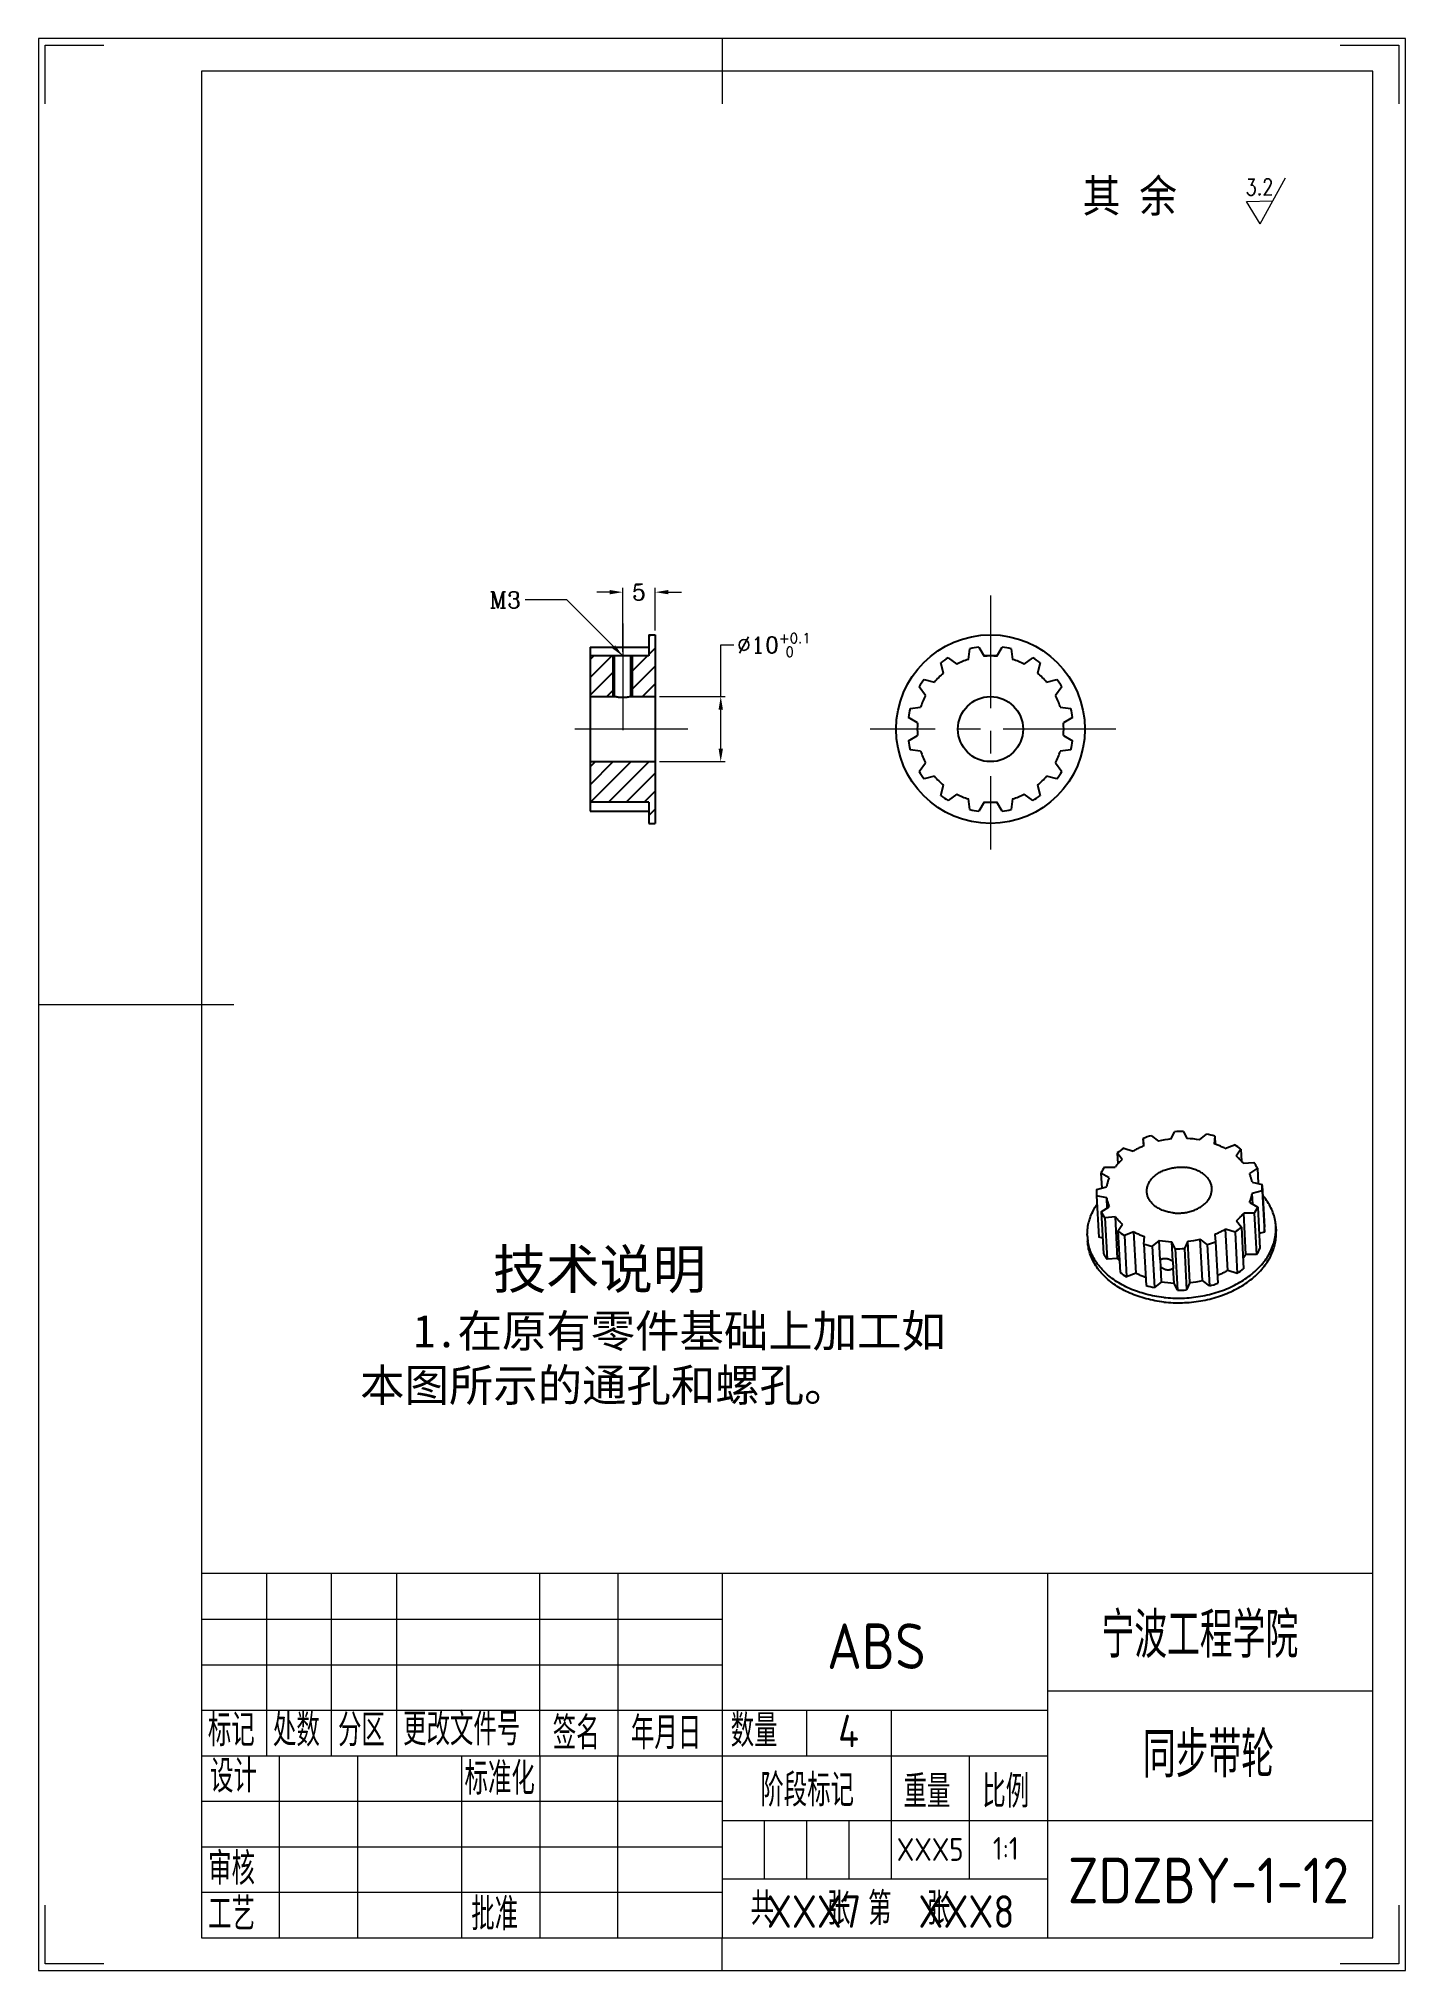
# Model space of a CAD drawing. Header units: millimetres. Extents: x 348 to 7549, y -2121 to -1262.
# Drawn here: x 5555.1 to 5765.1, y -2121.3 to -1824.3 of the extents above; entities that cross this region are included whole.
import ezdxf
from ezdxf.enums import TextEntityAlignment as Align

# ---------------------------------------------------------------- set-up
doc = ezdxf.new("R2010")
doc.units = ezdxf.units.MM
doc.header["$LTSCALE"] = 46.255
doc.header["$PDMODE"] = 3
doc.header["$PDSIZE"] = 8
doc.linetypes.add('CENTER', pattern=[0.6, 0.375, -0.075, 0.075, -0.075])
doc.layers.get('0').update_dxf_attribs({"linetype": 'CONTINUOUS'})
doc.layers.get('Defpoints').update_dxf_attribs({"linetype": 'CONTINUOUS'})
doc.layers.add('02___PRT_ALL_AXES', color=7, linetype='CONTINUOUS')
for name, color, linetype, lineweight in [('dim', 82, 'CONTINUOUS', 9), ('中心线', 2, 'CENTER', 13), ('图框_内框线', 5, 'CONTINUOUS', 13), ('图框_外框线', 7, 'CONTINUOUS', 13), ('图框_标题栏属性', 1, 'CONTINUOUS', 13), ('图框_标题栏文字', 6, 'CONTINUOUS', 13), ('图框_角线', 5, 'CONTINUOUS', 13), ('尺寸线', 80, 'CONTINUOUS', 13), ('文字', 3, 'CONTINUOUS', 13)]:
    doc.layers.add(name, color=color, linetype=linetype, lineweight=lineweight)
doc.styles.add('ROMANC', font='romanc.shx', dxfattribs={"bigfont": 'gbcbig.shx'})
doc.styles.get("Standard").update_dxf_attribs({"font": 'txt', "width": 0.85, "bigfont": 'gbcbig.shx'})
doc.styles.add('TXT08', font='txt.shx', dxfattribs={"width": 0.8, "bigfont": 'gbcbig.shx'})
doc.styles.add('宋体', font='SimSun.ttf')
doc.styles.add('工程字', font='gbenor.shx', dxfattribs={"bigfont": 'gbcbig.shx'})
doc.dimstyles.new('YanXiu', dxfattribs={"dimtxt": 2.5, "dimasz": 2.2, "dimexe": 0.66, "dimexo": 0.66, "dimgap": 0.66, "dimtad": 0, "dimtoh": 1, "dimdsep": 46, "dimtxsty": 'ROMANC', "dimcen": 0, "dimclrd": 256, "dimclre": 131, "dimclrt": 42, "dimazin": 2, "dimtfac": 1, "dimtofl": 0, "dimtmove": 0, "dimatfit": 3, "dimfxl": 1, "dimlwd": 5, "dimlwe": 5, "dimarcsym": 0})

msp = doc.modelspace()

# ---------------------------------------------------------------- texts
at = {"layer": 'dim', "style": 'TXT08', "width": 0.8}
msp.add_text('3.2', height=2.5, rotation=1.0876714, dxfattribs=at).set_placement((5742.67079, -1847.07723), align=Align.MIDDLE)
at = {"layer": 'dim', "color": 42, "insert": (5629.18121, -1911.80941), "char_height": 2.5, "attachment_point": 9, "style": 'ROMANC'}
msp.add_mtext('M3', dxfattribs=at)
at = {"layer": '中心线', "insert": (5604.4871, -2010.44574), "char_height": 8, "width": 94.3756905, "attachment_point": 1, "style": '宋体'}
msp.add_mtext('{\\H0.75x;     技术说明\\P  \\H0.83333x;1.在原有零件基础上加工如本图所示的通孔和螺孔。}', dxfattribs=at)
at = {"layer": '图框_标题栏属性', "style": '工程字'}
for tag, text, p in [('宁波工程学院', 'xxx2', (5733.51725, -2069.32496)), ('ABS', 'xxx1', (5683.80696, -2071.41513)), ('同步带轮', 'xxx3', (5734.83178, -2087.72343)), ('ZDZBY-1-12', 'xxx4', (5734.83178, -2107.43608))]:
    msp.add_attdef(tag, text=text, height=7, dxfattribs=at).set_placement(p, align=Align.MIDDLE)
for tag, text, height, p in [('XXX5', 'xxx5', 3.5, (5692.06305, -2102.67294)), ('1:1', 'xxx6', 3.5, (5703.68524, -2102.51391)), ('XXX7', 'xxx7', 5, (5674.23173, -2112.21422)), ('XXX8', 'xxx8', 5, (5697.63533, -2112.21422))]:
    msp.add_attdef(tag, text=text, height=height, dxfattribs=at).set_placement(p, align=Align.MIDDLE_CENTER)
at = {"layer": '图框_标题栏文字', "style": '工程字'}
for s, p in [('标记', (5581.08472, -2086.81804)), ('处数', (5591.08472, -2086.81804)), ('分区', (5601.08472, -2086.81804)), ('更改文件号', (5611.08472, -2086.66963)), ('签名', (5634.08472, -2087.25676)), ('年月日', (5646.08472, -2087.25676)), ('数量', (5661.41934, -2086.90829)), ('4', (5677.92499, -2086.95146)), ('设计', (5581.41934, -2093.90829)), ('标准化', (5620.52374, -2094.25676)), ('阶段标记', (5665.97549, -2096.05676)), ('重量', (5687.97549, -2096.25676)), ('比例', (5700.08472, -2096.25676)), ('审核', (5581.12979, -2108.10837)), ('工艺', (5581.12979, -2115.10837)), ('批准', (5621.55475, -2115.10837)), ('共   张 第  张', (5664.48544, -2114.25676))]:
    msp.add_text(s, height=5, dxfattribs=at).set_placement(p)
at = {"layer": '文字', "insert": (5715.506, -1845.9347), "char_height": 5, "width": 46.5466241, "attachment_point": 1}
msp.add_mtext('{\\fSimSun|b0|i0|c134|p2;其 余} ', dxfattribs=at)

# ---------------------------------------------------------------- blocks, each defined once
blk = doc.blocks.new('*D123')
at = {"layer": 'Defpoints', "color": 0, "transparency": 16777216}
for p in [(5649.84, -1925.42), (5649.84, -1935.42), (5659.89, -1935.42)]:
    blk.add_point(p, dxfattribs=at)
at = {"layer": 'dim', "lineweight": 5, "transparency": 16777216}
for p, q in [((5659.89, -1925.42), (5659.89, -1917.48)), ((5659.89, -1917.48), (5661.89, -1917.48)), ((5659.89, -1933.42), (5659.89, -1927.42))]:
    blk.add_line(p, q, dxfattribs=at)
at = {"layer": 'dim', "color": 131, "lineweight": 5, "transparency": 16777216}
for p, q in [((5650.5, -1925.42), (5660.55, -1925.42)), ((5650.5, -1935.42), (5660.55, -1935.42))]:
    blk.add_line(p, q, dxfattribs=at)
at = {"layer": 'dim', "transparency": 16777216}
for points in [[(5659.56, -1927.42), (5660.23, -1927.42), (5659.89, -1925.42)], [(5659.56, -1933.42), (5660.23, -1933.42), (5659.89, -1935.42)]]:
    blk.add_solid(points, dxfattribs=at)
at = {"layer": 'dim', "color": 42, "transparency": 16777216, "insert": (5668.05, -1917.48), "char_height": 2.5, "attachment_point": 5, "style": 'ROMANC'}
blk.add_mtext('\\A1;%%c10{\\H1.500000;\\S+0.1^  0;}', dxfattribs=at)
blk = doc.blocks.new('*D124')
at = {"layer": 'Defpoints', "color": 0, "transparency": 16777216}
for p in [(5649.84, -1909.36), (5649.84, -1915.92), (5644.84, -1919.17)]:
    blk.add_point(p, dxfattribs=at)
at = {"layer": 'dim', "lineweight": 5, "transparency": 16777216}
for p, q in [((5642.84, -1909.36), (5640.84, -1909.36)), ((5651.84, -1909.36), (5653.84, -1909.36))]:
    blk.add_line(p, q, dxfattribs=at)
at = {"layer": 'dim', "color": 131, "lineweight": 5, "transparency": 16777216}
for p, q in [((5644.84, -1918.51), (5644.84, -1908.7)), ((5649.84, -1915.26), (5649.84, -1908.7))]:
    blk.add_line(p, q, dxfattribs=at)
at = {"layer": 'dim', "transparency": 16777216}
for points in [[(5642.84, -1909.03), (5642.84, -1909.69), (5644.84, -1909.36)], [(5651.84, -1909.03), (5651.84, -1909.69), (5649.84, -1909.36)]]:
    blk.add_solid(points, dxfattribs=at)
at = {"layer": 'dim', "color": 42, "transparency": 16777216, "insert": (5647.34, -1909.36), "char_height": 2.5, "attachment_point": 5, "style": 'ROMANC'}
blk.add_mtext('5', dxfattribs=at)

# ---------------------------------------------------------------- dimensions: what is measured, and where the dimension line sits
at = {"layer": 'dim'}
dim = msp.add_linear_dim(base=(5649.83896, -1909.3591), p1=(5644.83896, -1919.1707), p2=(5649.83896, -1915.9207), dimstyle='YanXiu', override={"dimasz": 2}, dxfattribs=at)
dim.commit()
dim.dimension.update_dxf_attribs({"geometry": '*D124', "text_midpoint": (5647.33896, -1909.3591)})
dim = msp.add_linear_dim(base=(5659.89402, -1935.4207), p1=(5649.83896, -1925.4207), p2=(5649.83896, -1935.4207), angle=90, text='%%c<>', dimstyle='YanXiu', override={"dimasz": 2, "dimgap": 0.66, "dimtol": 1, "dimlim": 0, "dimtp": 0.1, "dimtm": 0, "dimtfac": 0.6, "dimtdec": 3, "dimtolj": 1}, dxfattribs=at)
dim.commit()
dim.dimension.update_dxf_attribs({"geometry": '*D123', "text_midpoint": (5668.05402, -1917.48391), "dimtype": 160})

# ---------------------------------------------------------------- hatches: boundary and pattern name
at = {"linetype": 'Continuous'}
h = msp.add_hatch(dxfattribs=at)
h.set_pattern_fill('A', color=2, scale=1.944544, angle=45, style=0, pattern_type=0)
h.set_pattern_definition([(45, (5413.7418, -2154.0604), (-1.375, 1.375), [])])
edge = h.paths.add_edge_path()
edge.add_line((5649.83896, -1915.9207), (5649.83896, -1925.4207))
edge.add_line((5646.08896, -1925.4207), (5649.83896, -1925.4207))
edge.add_line((5646.08896, -1925.4207), (5646.08896, -1919.1707))
edge.add_line((5648.83896, -1919.1707), (5646.08896, -1919.1707))
edge.add_line((5648.83896, -1915.9207), (5648.83896, -1919.1707))
edge.add_line((5648.83896, -1915.9207), (5649.83896, -1915.9207))
edge = h.paths.add_edge_path()
edge.add_line((5649.83896, -1935.4207), (5649.83896, -1944.9207))
edge.add_line((5648.83896, -1944.9207), (5649.83896, -1944.9207))
edge.add_line((5648.83896, -1941.6707), (5648.83896, -1944.9207))
edge.add_line((5648.83896, -1941.6707), (5639.83896, -1941.6707))
edge.add_line((5639.83896, -1935.4207), (5639.83896, -1941.6707))
edge.add_line((5639.83896, -1935.4207), (5649.83896, -1935.4207))
edge = h.paths.add_edge_path()
edge.add_line((5639.83896, -1919.1707), (5639.83896, -1925.4207))
edge.add_line((5643.58896, -1919.1707), (5639.83896, -1919.1707))
edge.add_line((5643.58896, -1925.4207), (5643.58896, -1919.1707))
edge.add_line((5639.83896, -1925.4207), (5643.58896, -1925.4207))

# ---------------------------------------------------------------- linework, layer by layer
at = {"color": 7, "linetype": 'Continuous'}
for p, q in [((5639.83896, -1917.79807), (5639.83896, -1943.04333)), ((5639.83896, -1917.79807), (5648.83896, -1917.79807)), ((5648.83896, -1915.9207), (5648.83896, -1919.1707)), ((5648.83896, -1915.9207), (5649.83896, -1915.9207)), ((5648.83896, -1915.9207), (5648.83896, -1919.1707)), ((5648.83896, -1915.9207), (5649.83896, -1915.9207)), ((5649.83896, -1915.9207), (5649.83896, -1925.4207)), ((5649.83896, -1915.9207), (5649.83896, -1944.9207)), ((5697.95676, -1919.69139), (5698.17009, -1918.07096)), ((5699.54199, -1917.79807), (5700.3592, -1919.21351)), ((5702.3202, -1919.21351), (5703.1374, -1917.79807)), ((5704.50931, -1918.07096), (5704.72264, -1919.69139)), ((5639.83896, -1919.1707), (5639.83896, -1925.4207)), ((5643.58896, -1919.1707), (5639.83896, -1919.1707)), ((5648.83896, -1919.1707), (5639.83896, -1919.1707)), ((5643.58896, -1925.4207), (5643.58896, -1919.1707)), ((5643.58896, -1925.4207), (5643.58896, -1919.1707)), ((5646.08896, -1925.4207), (5646.08896, -1919.1707)), ((5648.83896, -1919.1707), (5646.08896, -1919.1707)), ((5646.08896, -1925.4207), (5646.08896, -1919.1707)), ((5694.10834, -1921.8027), (5693.68532, -1920.22399)), ((5694.84836, -1919.44687), (5696.14503, -1920.44183)), ((5702.34493, -1919.1707), (5700.33447, -1919.1707)), ((5706.53437, -1920.44183), (5707.83103, -1919.44687)), ((5708.99407, -1920.22399), (5708.57106, -1921.8027)), ((5691.36083, -1925.22603), (5690.36586, -1923.92937)), ((5691.14298, -1922.76633), (5692.7217, -1923.18934)), ((5709.9577, -1923.18934), (5711.53641, -1922.76633)), ((5712.31353, -1923.92937), (5711.31857, -1925.22603)), ((5639.83896, -1925.4207), (5643.58896, -1925.4207)), ((5639.83896, -1925.4207), (5643.58896, -1925.4207)), ((5646.08896, -1925.4207), (5649.83896, -1925.4207)), ((5646.08896, -1925.4207), (5649.83896, -1925.4207)), ((5688.98996, -1927.25109), (5690.61038, -1927.03776)), ((5712.06901, -1927.03776), (5713.68944, -1927.25109)), ((5690.13251, -1929.4402), (5688.71707, -1928.623)), ((5713.96233, -1928.623), (5712.54689, -1929.4402)), ((5688.71707, -1932.21841), (5690.13251, -1931.4012)), ((5712.54689, -1931.4012), (5713.96233, -1932.21841)), ((5639.83896, -1935.4207), (5639.83896, -1941.6707)), ((5639.83896, -1935.4207), (5649.83896, -1935.4207)), ((5639.83896, -1935.4207), (5649.83896, -1935.4207)), ((5649.83896, -1935.4207), (5649.83896, -1944.9207)), ((5690.61038, -1933.80364), (5688.98996, -1933.59031)), ((5690.36586, -1936.91204), (5691.36083, -1935.61537)), ((5711.31857, -1935.61537), (5712.31353, -1936.91204)), ((5713.68944, -1933.59031), (5712.06901, -1933.80364)), ((5692.7217, -1937.65206), (5691.14298, -1938.07508)), ((5693.68532, -1940.61742), (5694.10834, -1939.0387)), ((5708.57106, -1939.0387), (5708.99407, -1940.61742)), ((5711.53641, -1938.07508), (5709.9577, -1937.65206)), ((5648.83896, -1941.6707), (5639.83896, -1941.6707)), ((5648.83896, -1941.6707), (5639.83896, -1941.6707)), ((5648.83896, -1941.6707), (5648.83896, -1944.9207)), ((5648.83896, -1941.6707), (5648.83896, -1944.9207)), ((5696.14503, -1940.39957), (5694.84836, -1941.39454)), ((5698.17009, -1942.77044), (5697.95676, -1941.15002)), ((5700.3592, -1941.62789), (5699.54199, -1943.04333)), ((5703.1374, -1943.04333), (5702.3202, -1941.62789)), ((5704.72264, -1941.15002), (5704.50931, -1942.77044)), ((5707.83103, -1941.39454), (5706.53437, -1940.39957)), ((5639.83896, -1943.04333), (5648.83896, -1943.04333)), ((5648.83896, -1944.9207), (5649.83896, -1944.9207)), ((5648.83896, -1944.9207), (5649.83896, -1944.9207)), ((5729.08115, -1993.43575), (5729.59817, -1992.32647)), ((5730.9959, -1992.28341), (5731.52882, -1993.36035)), ((5733.45266, -1993.57136), (5734.52319, -1992.67028)), ((5720.82925, -1995.58017), (5720.91962, -1997.24606)), ((5721.55912, -1996.59325), (5720.82925, -1995.58017)), ((5721.81252, -1994.85114), (5723.28099, -1995.31658)), ((5724.7895, -1993.34829), (5724.85306, -1994.51998)), ((5724.90469, -1994.4969), (5724.7895, -1993.34829)), ((5726.07809, -1992.93044), (5727.16123, -1993.76517)), ((5735.81727, -1993.00857), (5735.71883, -1994.16377)), ((5735.81727, -1993.00857), (5735.88335, -1994.22678)), ((5737.35371, -1994.88307), (5738.81476, -1994.32738)), ((5739.80818, -1994.99552), (5739.09337, -1996.0531)), ((5739.80818, -1994.99552), (5739.90841, -1996.84325)), ((5718.32034, -1998.68234), (5718.44474, -2000.97564)), ((5719.55376, -1999.40565), (5718.32034, -1998.68234)), ((5718.84859, -1997.75311), (5720.47883, -1997.77841)), ((5740.19039, -1997.17119), (5741.81953, -1997.04549)), ((5742.36105, -1997.94176), (5741.13869, -1998.74071)), ((5742.36105, -1997.94176), (5742.48829, -2000.28725)), ((5717.63753, -2001.19456), (5719.18135, -2000.77586)), ((5741.53085, -2000.08737), (5743.08006, -2000.41079)), ((5743.08724, -2001.39875), (5741.54342, -2001.81745)), ((5743.09367, -2000.60614), (5743.08006, -2000.41079)), ((5743.08724, -2001.39875), (5743.43253, -2007.76397)), ((5717.6311, -2001.98714), (5717.64471, -2002.18251)), ((5717.64471, -2002.18251), (5717.99, -2008.54774)), ((5719.19392, -2002.50593), (5717.64471, -2002.18251)), ((5718.36372, -2004.65155), (5719.58608, -2003.85259)), ((5718.36372, -2004.65155), (5718.70901, -2011.01678)), ((5719.2779, -2004.05402), (5719.19392, -2002.50593)), ((5741.17101, -2003.18766), (5742.40443, -2003.91097)), ((5741.63243, -2003.45825), (5741.54342, -2001.81745)), ((5742.40443, -2003.91097), (5742.74972, -2010.27619)), ((5720.53438, -2005.42212), (5718.90524, -2005.54782)), ((5718.90524, -2005.54782), (5719.25053, -2011.91305)), ((5720.87966, -2011.78734), (5720.53438, -2005.42212)), ((5720.91659, -2007.59779), (5721.6314, -2006.54021)), ((5720.91659, -2007.59779), (5721.26188, -2013.96301)), ((5723.37106, -2007.71024), (5721.91001, -2008.26593)), ((5723.71635, -2014.07546), (5723.37106, -2007.71024)), ((5738.91225, -2007.74217), (5737.44378, -2007.27672)), ((5737.78907, -2013.64195), (5737.44378, -2007.27672)), ((5739.16565, -2006.00006), (5739.89552, -2007.01313)), ((5739.89552, -2007.01313), (5740.24081, -2013.37836)), ((5741.87618, -2004.84019), (5740.24594, -2004.8149)), ((5740.59123, -2011.18012), (5740.24594, -2004.8149)), ((5741.87618, -2004.84019), (5742.22147, -2011.20542)), ((5718.58177, -2008.67128), (5717.99, -2008.54774)), ((5721.91001, -2008.26593), (5722.2553, -2014.63115)), ((5724.9075, -2009.58473), (5725.00594, -2008.42954)), ((5724.9075, -2009.58473), (5725.25279, -2015.94996)), ((5727.27211, -2009.02195), (5726.20158, -2009.92302)), ((5726.20158, -2009.92302), (5726.54687, -2016.28825)), ((5727.43419, -2012.00984), (5727.27211, -2009.02195)), ((5729.72887, -2010.30989), (5729.19595, -2009.23295)), ((5729.35803, -2012.22085), (5729.19595, -2009.23295)), ((5729.72887, -2010.30989), (5730.07416, -2016.67512)), ((5731.64362, -2009.15755), (5731.1266, -2010.26684)), ((5731.1266, -2010.26684), (5731.47189, -2016.63206)), ((5731.98891, -2015.52278), (5731.64362, -2009.15755)), ((5734.64668, -2009.66287), (5733.56354, -2008.82814)), ((5733.90883, -2015.19336), (5733.56354, -2008.82814)), ((5734.64668, -2009.66287), (5734.99197, -2016.0281)), ((5735.82008, -2008.0964), (5735.93527, -2009.24502)), ((5735.93527, -2009.24502), (5736.28056, -2015.61024)), ((5738.91225, -2007.74217), (5739.25754, -2014.10739)), ((5743.43253, -2007.76397), (5742.62532, -2007.9829)), ((5720.87966, -2011.78734), (5719.25053, -2011.91305)), ((5727.40305, -2012.05996), (5727.46006, -2013.11092)), ((5727.6174, -2015.38717), (5727.49368, -2013.10652)), ((5729.37539, -2012.27628), (5729.4324, -2013.32724)), ((5729.54124, -2015.59818), (5729.41753, -2013.31753)), ((5739.25754, -2014.10739), (5737.78907, -2013.64195)), ((5742.22147, -2011.20542), (5740.59123, -2011.18012)), ((5723.71635, -2014.07546), (5722.2553, -2014.63115)), ((5727.6174, -2015.38717), (5726.54687, -2016.28825)), ((5730.07416, -2016.67512), (5729.54124, -2015.59818)), ((5731.98891, -2015.52278), (5731.47189, -2016.63206)), ((5734.99197, -2016.0281), (5733.90883, -2015.19336))]:
    msp.add_line(p, q, dxfattribs=at)
at = {"color": 2, "linetype": 'Continuous'}
for p, q in [((5643.33896, -1925.4207), (5643.33896, -1919.1707)), ((5646.33896, -1925.4207), (5646.33896, -1919.1707))]:
    msp.add_line(p, q, dxfattribs=at)
at = {"color": 7, "linetype": 'Continuous'}
for centre, radius, start, end in [((5701.3397, -1930.4207), 12.75, 98.1055154, 104.3944846), ((5701.3397, -1930.4207), 12.75, 75.6055154, 81.8944846), ((5701.3397, -1930.4207), 12.75, 120.6055154, 126.8944846), ((5701.3397, -1930.4207), 11.25, 107.5, 117.5), ((5701.3397, -1930.4207), 11.25, 85, 95), ((5701.3397, -1930.4207), 11.25, 62.5, 72.5), ((5701.3397, -1930.4207), 12.75, 53.1055154, 59.3944846), ((5701.3397, -1930.4207), 12.75, 143.1055154, 149.3944846), ((5701.3397, -1930.4207), 11.25, 130, 140), ((5701.3397, -1930.4207), 11.25, 40, 50), ((5701.3397, -1930.4207), 12.75, 30.6055154, 36.8944846), ((5701.3397, -1930.4207), 12.75, 165.6055154, 171.8944846), ((5701.3397, -1930.4207), 11.25, 152.5, 162.5), ((5701.3397, -1930.4207), 11.25, 17.5, 27.5), ((5701.3397, -1930.4207), 12.75, 8.1055154, 14.3944846), ((5701.3397, -1930.4207), 11.25, 175, 185), ((5701.3397, -1930.4207), 11.25, 355, 5), ((5701.3397, -1930.4207), 12.75, 188.1055154, 194.3944846), ((5701.3397, -1930.4207), 12.75, 345.6055154, 351.8944846), ((5701.3397, -1930.4207), 11.25, 197.5, 207.5), ((5701.3397, -1930.4207), 11.25, 332.5, 342.5), ((5701.3397, -1930.4207), 12.75, 210.6055154, 216.8944846), ((5701.3397, -1930.4207), 11.25, 220, 230), ((5701.3397, -1930.4207), 11.25, 310, 320), ((5701.3397, -1930.4207), 12.75, 323.1055154, 329.3944846), ((5701.3397, -1930.4207), 12.75, 233.1055154, 239.3944846), ((5701.3397, -1930.4207), 11.25, 242.5, 252.5), ((5701.3397, -1930.4207), 11.25, 265, 275), ((5701.3397, -1930.4207), 11.25, 287.5, 297.5), ((5701.3397, -1930.4207), 12.75, 300.6055154, 306.8944846), ((5701.3397, -1930.4207), 12.75, 255.6055154, 261.8944846), ((5701.3397, -1930.4207), 12.75, 278.1055154, 284.3944846), ((5730.85208, -2010.32253), 18.03969, 89.5431884, 93.985732), ((5731.18097, -2008.09969), 15.78725, 72.9219578, 77.7777744), ((5728.51892, -2004.92385), 12.10105, 123.6556481, 129.4537403), ((5730.48804, -2008.72579), 16.39941, 105.599349, 110.3335062), ((5730.74833, -2008.914), 15.56772, 96.1476934, 103.3217301), ((5730.82042, -2008.69904), 15.35506, 80.1292464, 87.3557358), ((5733.00133, -2004.04365), 11.32262, 53.0460804, 59.1071104), ((5725.57724, -2002.19305), 8.0615, 146.5809744, 154.1834701), ((5735.61745, -2001.40448), 7.58067, 27.1796833, 35.1005785), ((5723.99368, -2001.64248), 6.37191, 175.9690036, 183.1006716), ((5736.73109, -2000.95082), 6.37191, 355.9690024, 3.1008481), ((5725.1073, -2001.18884), 7.58065, 207.1796689, 215.1005929), ((5735.14754, -2000.40027), 8.06148, 326.5809671, 334.1834774), ((5727.72341, -1998.54971), 11.32256, 233.0460642, 239.1071266), ((5732.20585, -1997.66947), 12.10104, 303.6556452, 309.4537432), ((5737.07638, -2007.31605), 6.37191, 355.9690024, 3.1008481), ((5729.54382, -1994.49356), 15.7873, 252.921966, 257.7777662), ((5729.90435, -1993.89426), 15.35506, 260.129246, 267.3557354), ((5729.87269, -1992.27077), 18.03969, 269.5431886, 273.9857318), ((5729.97644, -1993.67931), 15.56772, 276.1476931, 283.3217297), ((5730.23674, -1993.86753), 16.3994, 285.5993472, 290.3335079), ((5735.49283, -2006.76549), 8.06148, 326.5809671, 334.1834774), ((5725.45259, -2007.55407), 7.58065, 207.1796689, 215.1005929), ((5726.81278, -2007.02283), 7.60937, 218.765765, 222.0232073), ((5732.55114, -2004.03469), 12.10104, 303.6556452, 309.4537432), ((5733.93343, -2006.17143), 8.33147, 318.2903021, 323.0456965), ((5728.06869, -2004.91494), 11.32256, 233.0460642, 239.1071266), ((5729.88911, -2000.85879), 15.7873, 252.921966, 257.7777662), ((5730.23857, -2000.36047), 15.25359, 260.1051879, 267.37977), ((5730.30922, -1999.9716), 15.64164, 276.1646483, 283.3047659), ((5730.58203, -2000.23276), 16.3994, 285.5993472, 290.3335079), ((5730.21798, -1998.636), 18.03969, 269.5431886, 273.9857318)]:
    msp.add_arc(centre, radius, start, end, dxfattribs=at)
for points, start_tangent, end_tangent in [([(5646.08896, -1925.4207), (5646.06096, -1925.42763), (5645.97816, -1925.44725), (5645.84453, -1925.47614), (5645.66692, -1925.50918), (5645.45163, -1925.54086), (5645.20907, -1925.56535), (5644.94778, -1925.57825), (5644.68371, -1925.57698), (5644.42748, -1925.56202), (5644.19352, -1925.53664), (5643.98823, -1925.50529), (5643.81983, -1925.47337), (5643.69351, -1925.44581), (5643.61537, -1925.42724), (5643.58896, -1925.4207)], (-0.97014244, -0.242535866), (-0.97014245, 0.242535826)), ([(5724.90469, -1994.4969), (5724.34248, -1994.74828), (5723.80063, -1995.02182), (5723.28099, -1995.31658)], (-0.922059108, -0.387049094), (-0.857277759, -0.514854196)), ([(5737.35371, -1994.88307), (5736.83002, -1994.62044), (5736.28444, -1994.3804), (5735.71883, -1994.16377)], (-0.882006254, 0.471237697), (-0.942091635, 0.33535556)), ([(5721.55912, -1996.59325), (5721.1675, -1996.97412), (5720.807, -1997.36962), (5720.47883, -1997.77841)], (-0.736898502, -0.676003401), (-0.600486144, -0.799635161)), ([(5740.19039, -1997.17119), (5739.85643, -1996.7828), (5739.49034, -1996.40968), (5739.09337, -1996.0531)], (-0.625945615, 0.779866711), (-0.764018055, 0.645194864)), ([(5741.53085, -2000.08737), (5741.43746, -1999.63235), (5741.30659, -1999.18296), (5741.13869, -1998.74071)], (-0.160865858, 0.986976279), (-0.391169067, 0.920318836)), ([(5719.55376, -1999.40565), (5719.39236, -1999.85803), (5719.26808, -2000.31528), (5719.18135, -2000.77586)], (-0.37140734, -0.928470025), (-0.145412155, -0.989371166)), ([(5719.19392, -2002.50593), (5719.28731, -2002.96096), (5719.41818, -2003.41035), (5719.58608, -2003.85259)], (0.160865858, -0.986976279), (0.391169067, -0.920318836)), ([(5741.17101, -2003.18766), (5741.33241, -2002.73527), (5741.45669, -2002.27802), (5741.54342, -2001.81745)], (0.37140734, 0.928470025), (0.145412155, 0.989371166)), ([(5720.53438, -2005.42212), (5720.86834, -2005.81051), (5721.23443, -2006.18363), (5721.6314, -2006.54021)], (0.625945615, -0.779866711), (0.764018055, -0.645194864)), ([(5723.37106, -2007.71024), (5723.89475, -2007.97287), (5724.44033, -2008.2129), (5725.00594, -2008.42954)], (0.882006254, -0.471237697), (0.942091635, -0.33535556)), ([(5735.82008, -2008.0964), (5736.38229, -2007.84503), (5736.92414, -2007.57149), (5737.44378, -2007.27672)], (0.922059108, 0.387049094), (0.857277759, 0.514854196)), ([(5739.16565, -2006.00006), (5739.55727, -2005.61918), (5739.91777, -2005.22368), (5740.24594, -2004.8149)], (0.736898502, 0.676003401), (0.600486144, 0.799635161)), ([(5727.43419, -2012.00984), (5727.57246, -2011.92231), (5727.74267, -2011.85539), (5727.93853, -2011.81335), (5728.15119, -2011.79819), (5728.36977, -2011.80954)], (0.783801963, 0.621010855), (0.994039, -0.109025074)), ([(5728.46568, -2013.57766), (5728.24518, -2013.53759), (5728.02813, -2013.46591), (5727.82474, -2013.36576), (5727.64447, -2013.24339), (5727.49368, -2013.10652)], (-0.994039, 0.109025074), (-0.689809218, 0.72399119)), ([(5728.36977, -2011.80954), (5728.59119, -2011.8465), (5728.81091, -2011.9091), (5729.01822, -2011.99537), (5729.203, -2012.10113), (5729.35803, -2012.22085)], (0.994039, -0.109025074), (0.743533864, -0.668698283)), ([(5729.41753, -2013.31753), (5729.27501, -2013.42173), (5729.10026, -2013.50542), (5728.90046, -2013.56153), (5728.68511, -2013.58589), (5728.46568, -2013.57766)], (-0.745744202, -0.666232381), (-0.994039, 0.109025074)), ([(5737.78907, -2013.64195), (5737.26943, -2013.93672), (5736.72758, -2014.21025), (5736.21746, -2014.43964)], (-0.857277759, -0.514854196), (-0.920433653, -0.390898824)), ([(5725.18567, -2014.73455), (5724.78562, -2014.57813), (5724.24004, -2014.33809), (5723.71635, -2014.07546)], (-0.937402133, 0.348248821), (-0.882006254, 0.471237697))]:
    msp.add_spline(points, degree=3, dxfattribs=dict(at, start_tangent=start_tangent, end_tangent=end_tangent))
at = {"layer": '02___PRT_ALL_AXES', "color": 7, "linetype": 'Continuous'}
for p, q in [((5743.09367, -2000.60603), (5743.43896, -2006.97126)), ((5745.18639, -2006.87646), (5745.22475, -2007.58371)), ((5716.22896, -2008.44729), (5716.26733, -2009.15454))]:
    msp.add_line(p, q, dxfattribs=at)
for radius in [14.5, 5]:
    msp.add_circle((5701.3397, -1930.4207), radius, dxfattribs=at)
for centre, radius, start, end in [((5737.96911, -2007.26829), 7.22789, 357.5173261, 3.1066107), ((5723.46436, -2008.05438), 7.24604, 183.1074011, 188.6715819)]:
    msp.add_arc(centre, radius, start, end, dxfattribs=at)
for points, start_tangent, end_tangent in [([(5725.36972, -2001.56743), (5725.36882, -2001.54955), (5725.39988, -2001.02123), (5725.5418, -2000.49907), (5725.79141, -1999.99473), (5726.14312, -1999.51947), (5726.58908, -1999.0839), (5727.11933, -1998.69777), (5727.72203, -1998.36969), (5728.38371, -1998.107), (5729.08959, -1997.91555), (5729.8239, -1997.79964), (5730.57024, -1997.76184), (5731.31193, -1997.803)], (-0.054207936, 0.998529669), (0.994039, -0.109025074)), ([(5735.35505, -2001.02588), (5735.27547, -2000.52109), (5735.08524, -2000.01575), (5734.7895, -1999.53903), (5734.39488, -1999.10156), (5733.91017, -1998.71313), (5733.34621, -1998.38241), (5732.7156, -1998.1168), (5732.03242, -1997.92221), (5731.31193, -1997.803)], (-0.054207936, 0.998529669), (-0.994039, 0.109025074)), ([(5729.41284, -2004.7903), (5728.69235, -2004.6711), (5728.00917, -2004.47651), (5727.37856, -2004.21089), (5726.8146, -2003.88017), (5726.32989, -2003.49174), (5725.93527, -2003.05428), (5725.63953, -2002.57755), (5725.4493, -2002.07221), (5725.36972, -2001.56743)], (-0.994039, 0.109025074), (-0.054207936, 0.998529669)), ([(5729.41284, -2004.7903), (5730.15453, -2004.83147), (5730.90087, -2004.79367), (5731.63518, -2004.67775), (5732.34106, -2004.48631), (5733.00274, -2004.22361), (5733.60544, -2003.89554), (5734.13569, -2003.5094), (5734.58165, -2003.07384), (5734.93336, -2002.59858), (5735.18297, -2002.09423), (5735.32489, -2001.57207), (5735.35595, -2001.04376), (5735.35505, -2001.02588)], (0.994039, -0.109025074), (-0.054207936, 0.998529669)), ([(5716.22897, -2008.44718), (5716.21854, -2008.10822), (5716.28101, -2007.10225), (5716.48242, -2006.10167), (5716.82083, -2005.11611), (5717.29298, -2004.15508), (5717.70257, -2003.49913)], (-0.054193123, 0.998530473), (0.563393875, 0.826188442)), ([(5745.18638, -2006.87658), (5745.11974, -2006.21386), (5744.90388, -2005.22614), (5744.55131, -2004.26187), (5744.06541, -2003.33034), (5743.45086, -2002.44053), (5743.18743, -2002.11821)], (-0.054193123, 0.998530473), (-0.649315942, 0.760518775)), ([(5727.95398, -2017.79346), (5729.36156, -2017.8976), (5730.7821, -2017.90317), (5732.20193, -2017.8101), (5733.60736, -2017.61931), (5734.98487, -2017.33261), (5736.32119, -2016.95279), (5737.60344, -2016.48348), (5738.81929, -2015.92922), (5739.95702, -2015.29534), (5741.00567, -2014.58795), (5741.95514, -2013.81386), (5742.7963, -2012.98051), (5743.52103, -2012.09595), (5744.12237, -2011.16868), (5744.59452, -2010.20764), (5744.93292, -2009.22209), (5745.13433, -2008.22151), (5745.19022, -2007.58138)], (0.994039, -0.109025074), (0.043195227, 0.999066651)), ([(5727.99235, -2018.50071), (5729.39992, -2018.60485), (5730.82047, -2018.61041), (5732.24029, -2018.51735), (5733.64573, -2018.32655), (5735.02324, -2018.03986), (5736.35955, -2017.66003), (5737.64181, -2017.19073), (5738.85765, -2016.63647), (5739.99538, -2016.00259), (5741.04403, -2015.2952), (5741.99351, -2014.5211), (5742.83466, -2013.68776), (5743.5594, -2012.8032), (5744.16074, -2011.87593), (5744.63288, -2010.91489), (5744.97129, -2009.92934), (5745.1727, -2008.92875), (5745.23517, -2007.92278), (5745.22474, -2007.58383)], (0.994039, -0.109025074), (-0.054193123, 0.998530473)), ([(5727.99235, -2018.50071), (5726.61129, -2018.29899), (5725.27005, -2018.00165), (5723.98155, -2017.61154), (5722.75819, -2017.13242), (5721.61176, -2016.56891), (5720.5533, -2015.92642), (5719.593, -2015.21116), (5718.74011, -2014.43), (5718.00285, -2013.59048), (5717.38831, -2012.70066), (5716.90241, -2011.76914), (5716.54983, -2010.80487), (5716.33397, -2009.81714), (5716.26734, -2009.15442)], (-0.994039, 0.109025074), (-0.054193123, 0.998530473)), ([(5727.95398, -2017.79346), (5726.57292, -2017.59175), (5725.23168, -2017.2944), (5723.94318, -2016.90429), (5722.71983, -2016.42517), (5721.5734, -2015.86166), (5720.51494, -2015.21918), (5719.55464, -2014.50391), (5718.70175, -2013.72275), (5717.96448, -2012.88323), (5717.34994, -2011.99342), (5716.86404, -2011.06189), (5716.51147, -2010.09762), (5716.30115, -2009.14687)], (-0.994039, 0.109025074), (-0.150768989, 0.988569022))]:
    msp.add_spline(points, degree=3, dxfattribs=dict(at, start_tangent=start_tangent, end_tangent=end_tangent))
at = {"layer": 'dim'}
for p, q in [((5742.77819, -1852.73425), (5746.68604, -1845.65879)), ((5740.69139, -1849.27323), (5744.73212, -1849.19652)), ((5742.77819, -1852.73425), (5740.69139, -1849.27323))]:
    msp.add_line(p, q, dxfattribs=at)
at = {"layer": '中心线'}
for p, q in [((5701.3397, -1909.87253), (5701.3397, -1948.9207)), ((5644.83896, -1914.1707), (5644.83896, -1930.57977)), ((5654.83896, -1930.4207), (5634.83896, -1930.4207)), ((5720.61281, -1930.4207), (5682.8397, -1930.4207))]:
    msp.add_line(p, q, dxfattribs=at)
at = {"layer": '图框_内框线'}
for points in [[(5660.08472, -1824.25676), (5660.08472, -1834.25676)], [(5555.08472, -1972.75676), (5585.08472, -1972.75676)], [(5760.08472, -2060.25676), (5580.08472, -2060.25676), (5580.08472, -2116.25676), (5760.08472, -2116.25676), (5760.08472, -2060.25676)], [(5660.08472, -2121.25676), (5660.08472, -2116.25676)]]:
    msp.add_lwpolyline(points, dxfattribs=at)
msp.add_lwpolyline([(5580.08472, -2116.25676), (5760.08472, -2116.25676), (5760.08472, -1829.25676), (5580.08472, -1829.25676)], close=True, dxfattribs=at)
at = {"layer": '图框_外框线'}
msp.add_lwpolyline([(5555.08472, -2121.25676), (5765.08472, -2121.25676), (5765.08472, -1824.25676), (5555.08472, -1824.25676)], close=True, dxfattribs=at)
at = {"layer": '图框_角线', "flags": 128}
for points in [[(5556.08472, -1834.25676), (5556.08472, -1825.25676), (5565.08472, -1825.25676)], [(5755.08472, -1825.25676), (5764.08472, -1825.25676), (5764.08472, -1834.25676)], [(5565.08472, -2120.25676), (5556.08472, -2120.25676), (5556.08472, -2111.25676)], [(5764.08472, -2111.25676), (5764.08472, -2120.25676), (5755.08472, -2120.25676)]]:
    msp.add_lwpolyline(points, dxfattribs=at)
at = {"layer": '尺寸线'}
for p, q in [((5590.08472, -2060.25676), (5590.08472, -2088.25676)), ((5600.08472, -2088.25676), (5600.08472, -2060.25676)), ((5610.08472, -2060.25676), (5610.08472, -2088.25676)), ((5632.08472, -2088.25676), (5632.08472, -2060.25676)), ((5644.08472, -2060.25676), (5644.08472, -2088.25676)), ((5660.08472, -2060.25676), (5660.08472, -2116.25676)), ((5710.08472, -2060.25676), (5710.08472, -2116.25676)), ((5580.08472, -2067.25676), (5660.08472, -2067.25676)), ((5580.08472, -2074.25676), (5660.08472, -2074.25676)), ((5710.08472, -2078.25676), (5760.08472, -2078.25676)), ((5580.08472, -2081.25676), (5710.08472, -2081.25676)), ((5673.08472, -2081.25676), (5673.08472, -2088.25676)), ((5686.08472, -2081.25676), (5686.08472, -2107.25676)), ((5580.08472, -2088.25676), (5710.08472, -2088.25676)), ((5592.08472, -2116.25676), (5592.08472, -2088.25676)), ((5604.08472, -2088.25676), (5604.08472, -2116.25676)), ((5620.08472, -2116.25676), (5620.08472, -2088.25676)), ((5632.08472, -2088.25676), (5632.08472, -2116.25676)), ((5644.08472, -2116.25676), (5644.08472, -2088.25676)), ((5698.08472, -2088.25676), (5698.08472, -2107.25676)), ((5580.08472, -2095.25676), (5660.08472, -2095.25676)), ((5760.08472, -2098.25676), (5660.08472, -2098.25676)), ((5666.58472, -2098.25676), (5666.58472, -2107.25676)), ((5673.08472, -2098.25676), (5673.08472, -2107.25676)), ((5679.58472, -2098.25676), (5679.58472, -2107.25676)), ((5580.08472, -2102.25676), (5660.08472, -2102.25676)), ((5710.08472, -2107.25676), (5660.08472, -2107.25676)), ((5580.08472, -2109.25676), (5660.08472, -2109.25676))]:
    msp.add_line(p, q, dxfattribs=at)

msp.set_redraw_order([(e.dxf.handle, doc.entitydb.next_handle()) for e in msp.query("TEXT MTEXT ATTDEF DIMENSION ARC_DIMENSION")])  # texts and dimensions are drawn at this point

# ---------------------------------------------------------------- leaders
at = {"layer": 'dim', "annotation_type": 0, "has_hookline": 1, "hookline_direction": 1, "text_width": 4.7619}
msp.add_leader([(5644.83896, -1919.1707), (5636.25533, -1910.55941), (5629.84121, -1910.55941)], dimstyle='YanXiu', override={"dimasz": 2, "dimgap": 0.66, "dimtad": 0}, dxfattribs=at)

doc.saveas('drawing.dxf')
